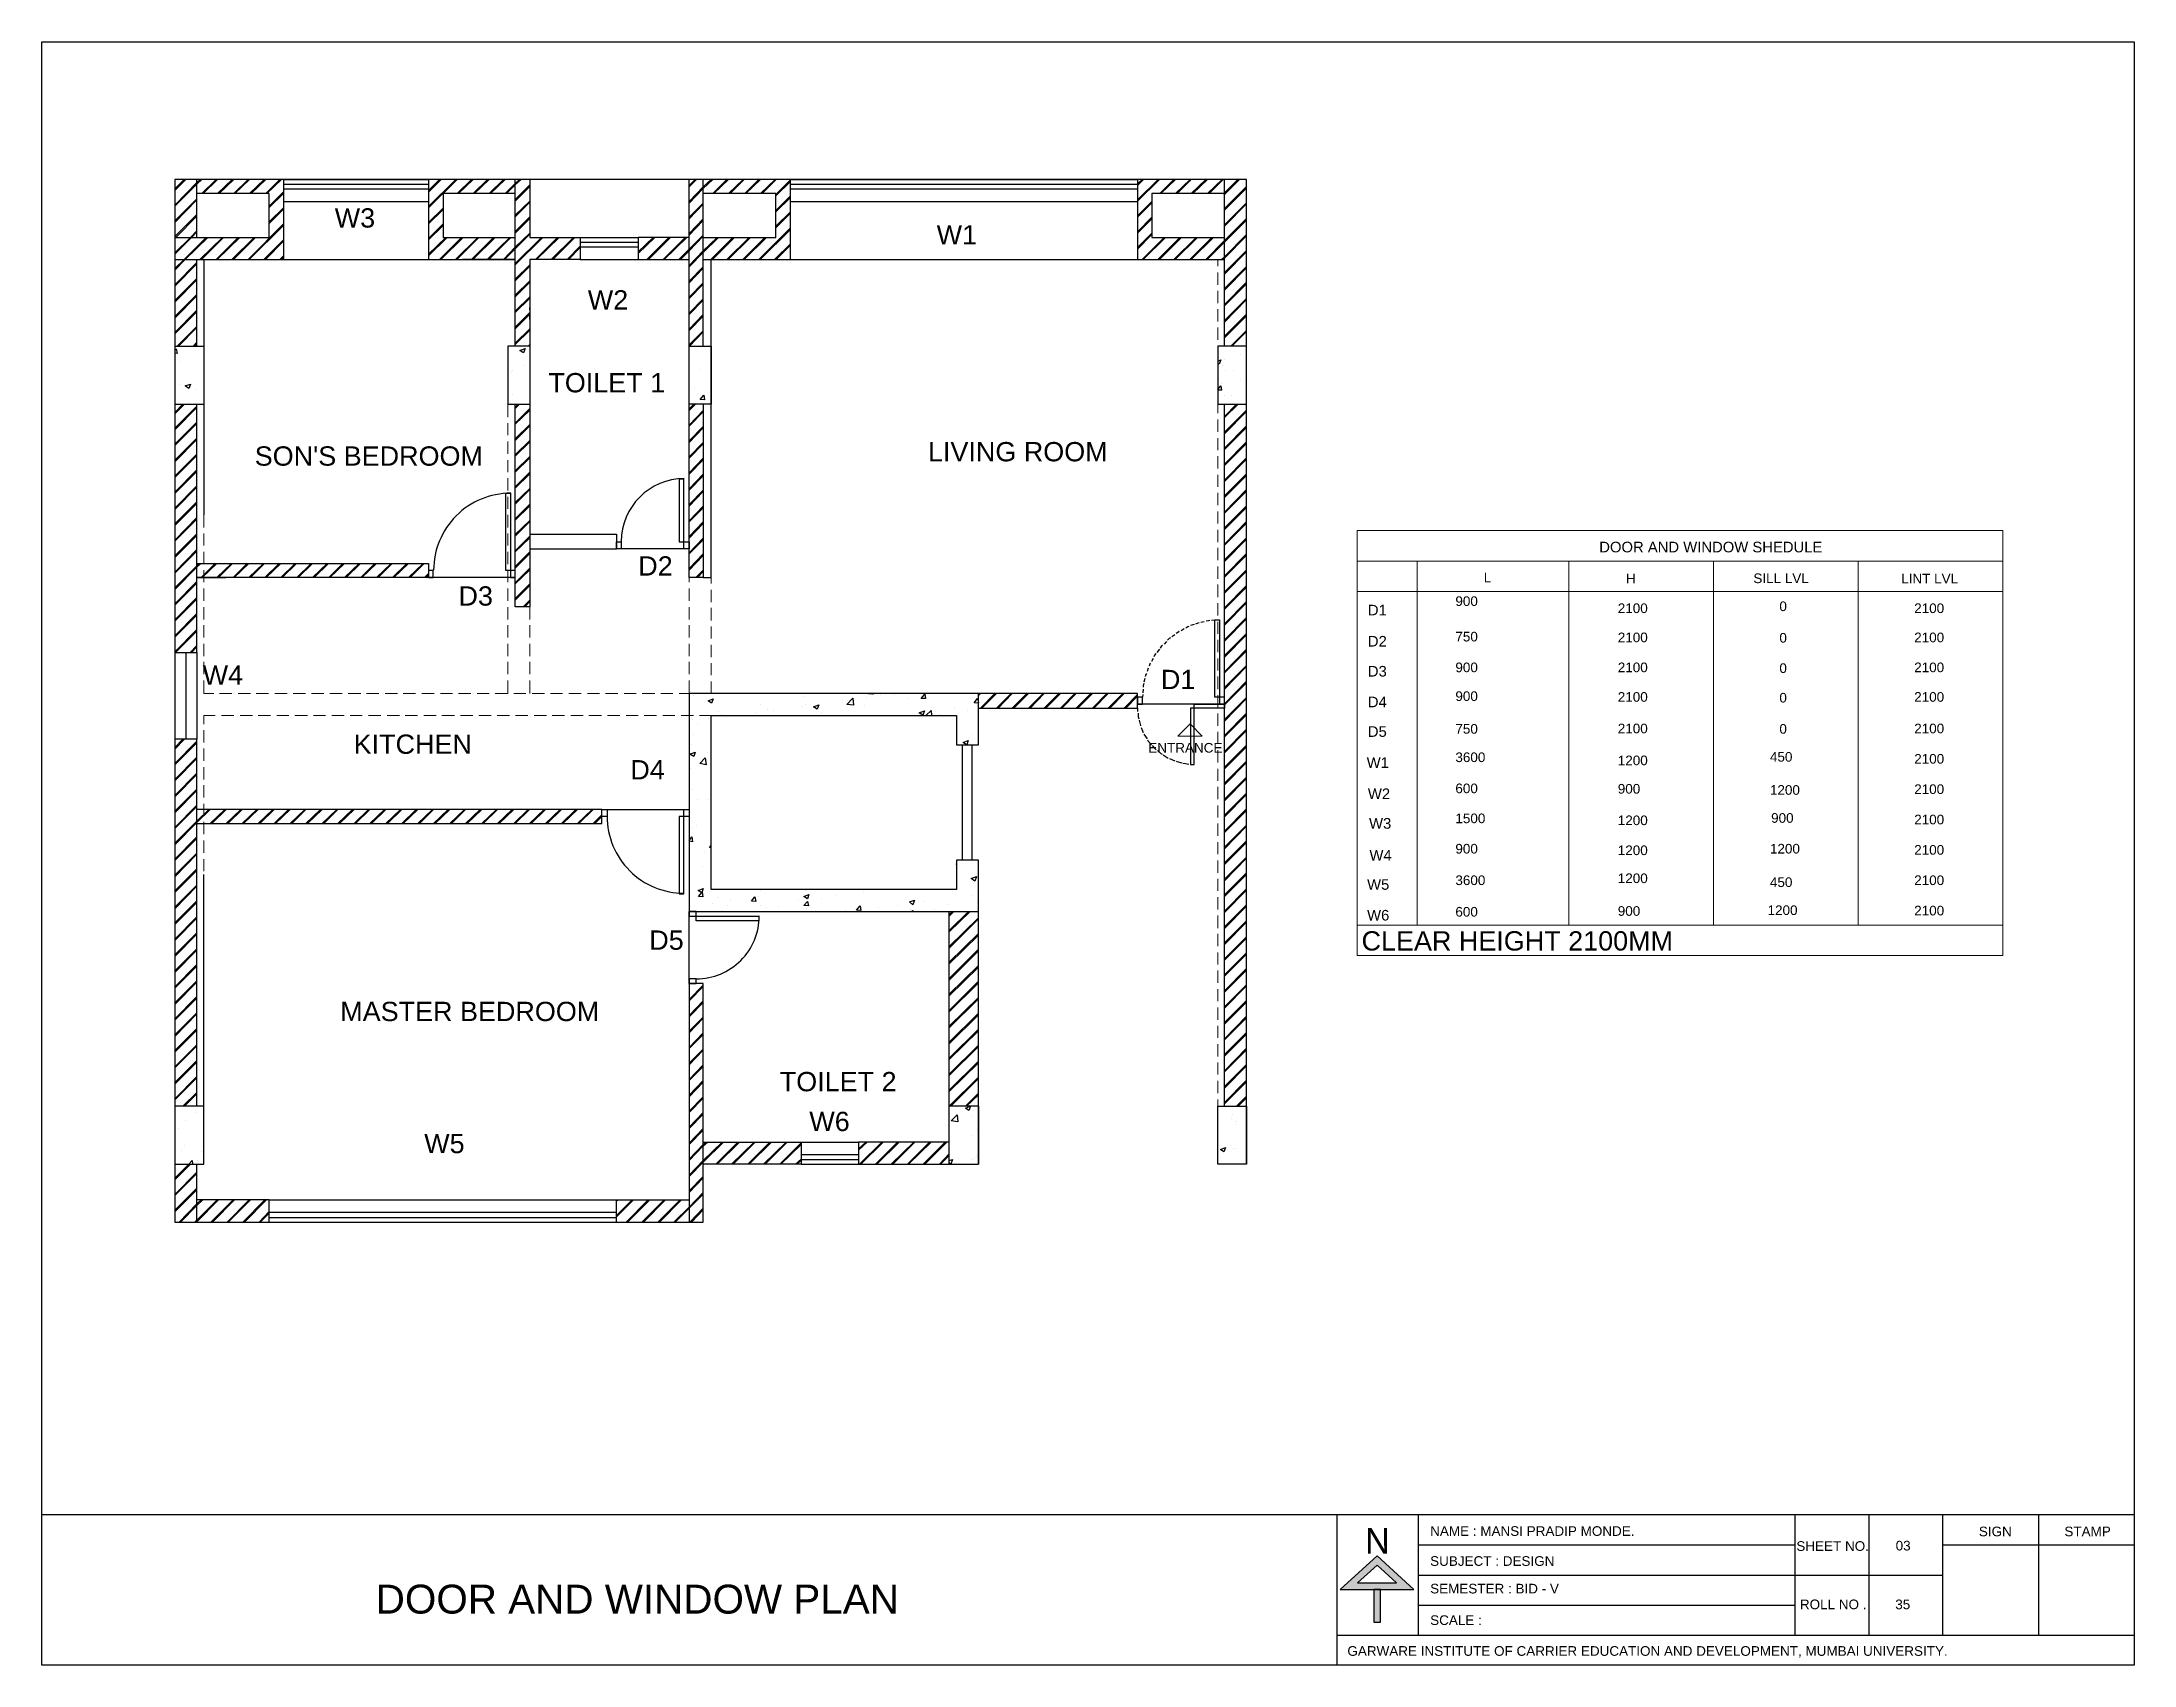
# Model space of a CAD drawing. Header units: millimetres. Extents: x 68955 to 118645, y -193284 to 16474.
# Drawn here: x 74266 to 95954, y -38329 to -21503 of the extents above; entities that cross this region are included whole.
import ezdxf

# ---------------------------------------------------------------- set-up
doc = ezdxf.new("R2010")
doc.units = ezdxf.units.MM
doc.layers.add('PDF3_0', color=7, linetype='Continuous')
for name, color, linetype, true_color in [('PDF3_coloum', 7, 'Continuous', 0xdcdcdc), ('PDF3_door', 7, 'Continuous', 0x535353), ('PDF3_dotted line', 7, 'Continuous', 0x535353), ('PDF3_plan', 7, 'Continuous', 0x989898), ('PDF3_TEXT', 7, 'Continuous', 0x535353), ('PDF3_wall', 7, 'Continuous', 0x929498), ('PDF3_window', 7, 'Continuous', 0x535353)]:
    doc.layers.add(name, color=color, linetype=linetype, true_color=true_color)
doc.styles.add('PDF Arial', font='arial.ttf')
doc.styles.add('PDF Yu Gothic', font='Yu Gothic.ttf')

msp = doc.modelspace()

# ---------------------------------------------------------------- texts
at = {"layer": 'PDF3_TEXT', "attachment_point": 7, "style": 'PDF Arial'}
for s, insert, char_height in [('W3', (77301.693, -23431.119), 199.9562), ('W1', (83540.905, -23603.268), 199.9562), ('W2', (79924.859, -24277.446), 199.9562), ('TOILET 1', (79516.266, -25138.901), 199.9562), ("SON'S BEDROOM", (76472.25, -25898.883), 199.95621), ('LIVING ROOM', (83451.015, -25853.938), 199.95621), ('D2', (80447.858, -27035.447), 199.9562), ('DOOR AND WINDOW SHEDULE', (90409.35, -26796.253), 109.97504), ('L', (89212.173, -27104.908), 99.978), ('H', (90687.193, -27117.166), 99.978), ('SILL LVL', (92006.948, -27114.785), 99.9781), ('LINT LVL', (93539.171, -27117.166), 99.9781), ('D3', (78584.674, -27349.524), 199.9562), ('900', (88917.986, -27351.769), 99.9781), ('2100', (90601.389, -27425.315), 99.9781), ('0', (92276.619, -27404.886), 99.978), ('2100', (93674.007, -27425.315), 99.9781), ('D1', (88010.91, -27448.126), 109.975), ('D2', (88010.91, -27770.914), 109.975), ('750', (88917.986, -27719.502), 99.9781), ('2100', (90601.389, -27727.674), 99.9781), ('0', (92276.619, -27731.76), 99.978), ('2100', (93674.007, -27727.674), 99.9781), ('W4', (75932.907, -28167.249), 199.9562), ('D3', (88010.91, -28083.395), 109.975), ('900', (88917.986, -28038.205), 99.9781), ('2100', (90601.389, -28038.205), 99.9781), ('0', (92276.619, -28046.376), 99.978), ('2100', (93674.007, -28038.205), 99.9781), ('D1', (85865.798, -28212.195), 199.9562), ('D4', (88010.91, -28400.147), 109.975), ('900', (88917.986, -28336.477), 99.9781), ('2100', (90601.389, -28344.649), 99.9781), ('0', (92276.619, -28352.821), 99.978), ('2100', (93674.007, -28344.649), 99.9781), ('D5', (88010.91, -28708.467), 109.975), ('750', (88917.986, -28675.609), 99.9781), ('2100', (90601.389, -28671.523), 99.9781), ('0', (92276.619, -28675.609), 99.978), ('2100', (93674.007, -28671.523), 99.9781), ('KITCHEN', (77497.818, -28885.697), 199.9562), ('ENTRANCE', (85735.048, -28871.734), 99.9781), ('D4', (80366.139, -29147.872), 199.9562), ('W1', (87998.653, -29029.38), 109.975), ('3600', (88917.986, -28969.864), 99.9781), ('1200', (90601.389, -29002.484), 99.9781), ('450', (92178.557, -28965.71), 99.9781), ('2100', (93674.007, -28986.14), 99.9781), ('W2', (88010.91, -29352.168), 109.975), ('600', (88917.986, -29292.584), 99.9781), ('900', (90601.389, -29296.67), 99.9781), ('1200', (92178.557, -29308.928), 99.9781), ('2100', (93674.007, -29300.756), 99.9781), ('W3', (88023.168, -29660.563), 109.975), ('1500', (88917.986, -29603.115), 99.9781), ('1200', (90601.389, -29623.545), 99.9781), ('900', (92190.815, -29599.029), 99.9781), ('2100', (93674.007, -29615.373), 99.9781), ('W4', (88027.254, -29989.573), 109.975), ('900', (88917.986, -29917.731), 99.9781), ('1200', (90601.389, -29934.075), 99.9781), ('1200', (92178.557, -29917.731), 99.9781), ('2100', (93674.007, -29929.989), 99.9781), ('3600', (88917.986, -30244.674), 99.9781), ('1200', (90601.389, -30224.176), 99.9781), ('2100', (93674.007, -30244.606), 99.9781), ('W5', (88002.739, -30293.807), 109.975), ('450', (92178.557, -30265.035), 99.9781), ('W6', (88002.739, -30612.51), 109.975), ('600', (88917.986, -30571.48), 99.9781), ('900', (90601.389, -30563.308), 99.9781), ('1200', (92154.041, -30555.136), 99.9781), ('2100', (93674.007, -30559.222), 99.9781), ('D5', (80562.264, -30916.403), 199.9562), ('MASTER BEDROOM', (77358.896, -31655.956), 199.95621), ('TOILET 2', (81914.706, -32383.251), 199.9562), ('W6', (82221.15, -32795.93), 199.9562), ('W5', (78229.199, -33024.742), 199.9562)]:
    msp.add_mtext(s, dxfattribs=dict(at, insert=insert, char_height=char_height))
at = {"layer": 'PDF3_TEXT', "color": 7, "attachment_point": 7}
for s, insert, char_height, style in [('CLEAR HEIGHT 2100MM', (87945.536, -30924.575), 199.95621, 'PDF Arial'), ('N', (87978.223, -37173.327), 266.257, 'PDF Yu Gothic'), ('NAME : MANSI PRADIP MONDE.', (88656.487, -36990.473), 99.97811, 'PDF Arial'), ('SHEET NO.', (92452.314, -37145.738), 99.9781, 'PDF Arial'), ('03', (93481.968, -37141.72), 99.9781, 'PDF Arial'), ('SIGN', (94344.099, -36994.559), 99.9781, 'PDF Arial'), ('STAMP', (95230.745, -36994.559), 99.9781, 'PDF Arial'), ('SUBJECT : DESIGN', (88656.487, -37301.003), 99.97811, 'PDF Arial'), ('DOOR AND WINDOW PLAN', (77726.63, -37798.811), 299.93432, 'PDF Arial'), ('SEMESTER : BID - V', (88656.487, -37587.018), 99.97811, 'PDF Arial'), ('ROLL NO .', (92489.087, -37750.455), 99.9781, 'PDF Arial'), ('35', (93477.882, -37750.524), 99.9781, 'PDF Arial'), ('SCALE :', (88656.487, -37913.893), 99.9781, 'PDF Arial'), ('GARWARE INSTITUTE OF CARRIER EDUCATION AND DEVELOPMENT, MUMBAI UNIVERSITY.', (87798.442, -38250.667), 99.97811, 'PDF Arial')]:
    msp.add_mtext(s, dxfattribs=dict(at, insert=insert, char_height=char_height, style=style))

# ---------------------------------------------------------------- hatches: boundary and pattern name
at = {"layer": 'PDF3_wall', "transparency": 33554559}
h = msp.add_hatch(color=256, dxfattribs=at)
h.paths.add_polyline_path([(88411.331, -37474.993), (88211.121, -37291.127), (88108.973, -37197.15), (88002.739, -37291.127), (87802.528, -37474.993), (87724.895, -37544.454), (88072.199, -37544.454), (88072.199, -37883.586), (88141.66, -37883.586), (88141.66, -37544.454), (88488.964, -37544.454)])
h.paths.add_polyline_path([(88309.183, -37474.993), (87904.676, -37474.993), (88108.973, -37291.127)], flags=0)

# ---------------------------------------------------------------- linework, layer by layer
at = {"layer": 'PDF3_0', "lineweight": 25}
msp.add_lwpolyline([(74265.849, -21503.101), (95953.954, -21503.101), (95953.954, -38328.952), (74265.849, -38328.952)], close=True, dxfattribs=at)
for points in [[(79173.048, -23758.533), (78625.534, -23758.533)], [(79324.227, -24281.532), (79324.227, -24257.016)], [(79324.227, -24379.594), (79324.227, -24367.336), (79324.227, -24346.907), (79324.227, -24334.649)], [(79324.227, -24436.797), (79324.227, -24457.227)], [(80223.132, -26606.425), (80223.132, -26757.604)], [(83974.014, -32535.106), (83974.014, -30516.658)], [(95953.954, -36772.214), (74265.849, -36772.214)], [(87688.122, -36772.214), (87688.122, -38328.952)], [(88533.909, -36772.214), (88533.909, -38018.422)], [(92435.97, -36772.214), (92435.97, -38018.422)], [(93204.125, -36772.214), (93204.125, -38018.422)], [(93968.193, -36772.214), (93968.193, -38018.422)], [(94961.074, -36772.214), (94961.074, -38018.422)], [(88533.909, -37082.744), (88533.909, -37082.744)], [(88533.909, -37082.744), (92435.97, -37082.744)], [(93968.193, -37082.744), (95953.954, -37082.744)], [(88533.909, -37397.361), (88533.909, -37397.361)], [(88533.909, -37397.361), (93968.193, -37397.361)], [(88533.909, -37707.891), (88533.909, -37707.891)], [(88533.909, -37707.891), (92435.97, -37707.891)], [(87688.122, -38018.422), (95953.954, -38018.422)], [(88533.909, -38018.422), (88533.909, -38018.422)]]:
    msp.add_lwpolyline(points, dxfattribs=at)
at = {"layer": 'PDF3_coloum', "lineweight": 25}
for points in [[(75642.806, -23027.152), (75740.869, -22929.09)], [(75642.806, -23194.675), (75871.618, -22961.777), (75908.392, -22929.09)], [(75642.806, -23043.496), (75757.212, -22929.09)], [(75642.806, -23206.933), (75871.618, -22978.121), (75924.735, -22929.09)], [(75924.735, -23076.183), (76071.829, -22929.09)], [(75936.993, -23076.183), (76088.172, -22929.09)], [(76088.172, -23076.183), (76239.352, -22929.09)], [(76104.516, -23076.183), (76255.696, -22929.09)], [(76255.696, -23076.183), (76402.789, -22929.09)], [(76267.953, -23076.183), (76419.133, -22929.09)], [(76419.133, -23076.183), (76570.312, -22929.09)], [(76435.476, -23076.183), (76586.656, -22929.09)], [(76586.656, -23076.183), (76733.749, -22929.09)], [(76598.913, -23076.183), (76750.093, -22929.09)], [(78274.144, -23043.496), (78388.55, -22929.09)], [(78274.144, -23211.019), (78556.073, -22929.09)], [(78274.144, -23059.839), (78404.894, -22929.09)], [(78274.144, -23223.276), (78572.417, -22929.09)], [(78572.417, -23076.183), (78719.51, -22929.09)], [(78584.674, -23076.183), (78735.854, -22929.09)], [(78735.854, -23076.183), (78887.033, -22929.09)], [(78752.198, -23076.183), (78903.377, -22929.09)], [(78903.377, -23076.183), (79050.47, -22929.09)], [(78915.635, -23076.183), (79066.814, -22929.09)], [(79066.814, -23076.183), (79173.048, -22969.949), (79217.993, -22929.09)], [(79083.158, -23076.183), (79173.048, -22986.293), (79234.337, -22929.09)], [(79173.048, -23137.472), (79324.227, -22986.293)], [(80974.942, -22990.379), (81036.231, -22929.09)], [(81203.754, -22929.09), (81122.036, -23006.722), (80974.942, -23157.902)], [(80974.942, -23006.722), (81052.575, -22929.09)], [(81220.098, -22929.09), (81122.036, -23023.066), (80974.942, -23174.245)], [(81220.098, -23076.183), (81367.191, -22929.09)], [(81232.356, -23076.183), (81383.535, -22929.09)], [(81383.535, -23076.183), (81534.715, -22929.09)], [(81399.879, -23076.183), (81546.972, -22929.09)], [(81551.058, -23076.183), (81698.152, -22929.09)], [(81563.316, -23076.183), (81714.495, -22929.09)], [(81714.495, -23076.183), (81865.675, -22929.09)], [(81730.839, -23076.183), (81877.932, -22929.09)], [(81873.847, -23084.355), (82025.026, -22933.176)], [(81873.847, -23100.699), (82025.026, -22949.519)], [(85624.728, -22974.035), (85669.674, -22929.09)], [(85624.728, -23141.558), (85837.197, -22929.09)], [(85624.728, -22990.379), (85686.017, -22929.09)], [(85624.728, -23153.816), (85849.454, -22929.09)], [(85853.54, -23076.183), (86000.634, -22929.09)], [(85865.798, -23076.183), (86016.978, -22929.09)], [(86016.978, -23076.183), (86168.157, -22929.09)], [(86033.321, -23076.183), (86180.415, -22929.09)], [(86180.415, -23076.183), (86331.594, -22929.09)], [(86196.758, -23076.183), (86347.938, -22929.09)], [(86347.938, -23076.183), (86499.117, -22929.09)], [(86364.281, -23076.183), (86511.375, -22929.09)], [(86511.375, -23076.183), (86523.633, -23068.011), (86662.554, -22929.09)], [(86523.633, -23084.355), (86678.898, -22929.09)], [(75642.806, -23358.112), (75871.618, -23129.3)], [(75642.806, -23374.456), (75871.618, -23141.558)], [(76623.429, -23206.933), (76774.608, -23055.753)], [(76623.429, -23219.19), (76774.608, -23072.097)], [(79173.048, -23153.816), (79324.227, -23002.636)], [(79173.048, -23300.909), (79324.227, -23153.816)], [(79173.048, -23317.253), (79324.227, -23166.073)], [(80974.942, -23321.339), (81122.036, -23174.245)], [(80974.942, -23337.682), (81122.036, -23186.503)], [(81873.847, -23251.878), (82025.026, -23100.699)], [(81873.847, -23264.136), (82025.026, -23117.042)], [(85624.728, -23304.995), (85771.822, -23157.902)], [(85624.728, -23321.339), (85771.822, -23170.159)], [(86523.633, -23231.448), (86752.445, -23002.636)], [(86523.633, -23247.792), (86752.445, -23018.98)], [(86523.633, -23398.971), (86752.445, -23170.159)], [(86523.633, -23415.315), (86752.445, -23182.417)], [(75642.806, -23521.549), (75871.618, -23292.737)], [(75642.806, -23537.893), (75655.064, -23529.721), (75871.618, -23309.081)], [(76402.789, -23758.533), (76774.608, -23386.714)], [(76415.047, -23758.533), (76774.608, -23403.057)], [(76623.429, -23370.37), (76774.608, -23219.19)], [(76623.429, -23386.714), (76774.608, -23235.534)], [(78274.144, -23374.456), (78425.323, -23227.362)], [(78274.144, -23390.799), (78425.323, -23239.62)], [(78274.144, -23541.979), (78425.323, -23390.799)], [(78274.144, -23554.237), (78425.323, -23407.143)], [(79173.048, -23468.432), (79324.227, -23317.253)], [(79173.048, -23484.776), (79324.227, -23333.596)], [(80974.942, -23488.862), (81122.036, -23337.682)], [(80974.942, -23505.205), (81122.036, -23354.026)], [(81873.847, -23415.315), (82025.026, -23264.136)], [(81873.847, -23431.659), (82025.026, -23280.479)], [(85624.728, -23472.518), (85771.822, -23321.339)], [(85624.728, -23484.776), (85771.822, -23337.682)], [(86752.445, -23333.596), (86523.633, -23562.408), (86331.594, -23758.533)], [(86752.445, -23349.94), (86523.633, -23578.752), (86343.852, -23758.533)], [(75642.806, -23689.072), (75806.243, -23529.721), (75871.618, -23460.26)], [(75642.806, -23705.416), (75818.501, -23529.721), (75871.618, -23472.518)], [(75642.806, -23852.509), (75740.869, -23758.533), (75969.681, -23529.721)], [(75642.806, -23868.853), (75753.126, -23758.533), (75986.024, -23529.721)], [(75904.306, -23758.533), (76137.204, -23529.721)], [(75920.649, -23758.533), (76149.461, -23529.721)], [(76071.829, -23758.533), (76300.641, -23529.721)], [(76084.087, -23758.533), (76316.984, -23529.721)], [(76235.266, -23758.533), (76468.164, -23529.721)], [(76251.61, -23758.533), (76480.422, -23529.721)], [(76566.226, -23758.533), (76774.608, -23550.151)], [(76582.57, -23758.533), (76774.608, -23566.494)], [(78274.144, -23705.416), (78453.925, -23529.721)], [(78274.144, -23721.76), (78466.183, -23529.721)], [(78388.55, -23758.533), (78617.362, -23529.721)], [(78400.808, -23758.533), (78633.706, -23529.721)], [(78551.987, -23758.533), (78784.885, -23529.721)], [(78568.331, -23758.533), (78797.143, -23529.721)], [(78719.51, -23758.533), (78948.322, -23529.721)], [(78731.768, -23758.533), (78964.666, -23529.721)], [(78882.947, -23758.533), (79115.845, -23529.721)], [(78899.291, -23758.533), (79128.103, -23529.721)], [(79324.227, -23484.776), (79173.048, -23631.869), (79050.47, -23758.533)], [(79324.227, -23497.034), (79173.048, -23648.213), (79062.728, -23758.533)], [(79173.048, -23799.392), (79446.805, -23529.721)], [(79173.048, -23815.736), (79459.063, -23529.721)], [(79381.43, -23758.533), (79610.242, -23529.721)], [(79393.688, -23758.533), (79626.586, -23529.721)], [(79544.868, -23758.533), (79777.765, -23529.721)], [(79561.211, -23758.533), (79790.023, -23529.721)], [(79712.391, -23758.533), (79847.226, -23619.611)], [(79724.648, -23758.533), (79847.226, -23635.955)], [(80447.858, -23680.9), (80603.123, -23529.721)], [(80447.858, -23533.807), (80451.944, -23529.721)], [(80447.858, -23697.244), (80619.467, -23529.721)], [(80537.748, -23758.533), (80766.56, -23529.721)], [(80554.092, -23758.533), (80782.904, -23529.721)], [(80705.271, -23758.533), (80934.083, -23529.721)], [(80717.529, -23758.533), (80950.427, -23529.721)], [(81122.036, -23505.205), (80974.942, -23652.299), (80868.708, -23758.533)], [(81122.036, -23517.463), (80974.942, -23668.643), (80885.052, -23758.533)], [(81265.043, -23529.721), (81122.036, -23668.643), (80974.942, -23819.822)], [(81281.387, -23529.721), (81122.036, -23684.986), (80974.942, -23836.166)], [(81199.668, -23758.533), (81428.48, -23529.721)], [(81216.012, -23758.533), (81444.824, -23529.721)], [(81367.191, -23758.533), (81596.003, -23529.721)], [(81379.449, -23758.533), (81612.347, -23529.721)], [(81530.629, -23758.533), (81759.441, -23529.721)], [(81546.972, -23758.533), (81775.784, -23529.721)], [(81698.152, -23758.533), (82025.026, -23431.659)], [(81710.409, -23758.533), (82025.026, -23448.002)], [(81861.589, -23758.533), (82025.026, -23595.096)], [(81877.932, -23758.533), (82025.026, -23611.44)], [(85624.728, -23635.955), (85771.822, -23484.776)], [(85624.728, -23652.299), (85771.822, -23501.12)], [(85669.674, -23758.533), (85898.486, -23529.721)], [(85681.931, -23758.533), (85914.829, -23529.721)], [(85833.111, -23758.533), (86061.923, -23529.721)], [(85849.454, -23758.533), (86078.266, -23529.721)], [(86000.634, -23758.533), (86229.446, -23529.721)], [(86012.892, -23758.533), (86245.789, -23529.721)], [(86164.071, -23758.533), (86392.883, -23529.721)], [(86180.415, -23758.533), (86409.227, -23529.721)], [(86752.445, -23501.12), (86523.633, -23729.931), (86495.031, -23758.533)], [(86752.445, -23513.377), (86523.633, -23746.275), (86511.375, -23758.533)], [(75642.806, -24020.032), (75871.618, -23791.22)], [(75642.806, -24036.376), (75871.618, -23803.478)], [(76733.749, -23758.533), (76774.608, -23717.674)], [(76746.007, -23758.533), (76774.608, -23734.017)], [(79173.048, -23962.829), (79324.227, -23815.736)], [(79173.048, -23979.173), (79324.227, -23827.994)], [(80974.942, -23983.259), (81122.036, -23836.166)], [(80974.942, -23999.603), (81122.036, -23848.423)], [(86523.633, -23893.369), (86752.445, -23664.557)], [(86523.633, -23909.712), (86752.445, -23680.9)], [(86523.633, -24060.892), (86752.445, -23832.08)], [(86523.633, -24077.235), (86752.445, -23844.337)], [(75642.806, -24183.47), (75871.618, -23954.658)], [(75642.806, -24199.813), (75871.618, -23971.001)], [(79173.048, -24130.352), (79324.227, -23979.173)], [(79173.048, -24146.696), (79324.227, -23995.517)], [(80974.942, -24150.782), (81122.036, -23999.603)], [(80974.942, -24163.04), (81122.036, -24015.946)], [(86523.633, -24224.329), (86752.445, -23995.517)], [(86523.633, -24240.672), (86752.445, -24011.861)], [(75642.806, -24350.993), (75871.618, -24122.181)], [(75642.806, -24367.336), (75871.618, -24134.438)], [(75642.806, -24514.43), (75871.618, -24285.618)], [(79173.048, -24293.79), (79324.227, -24146.696)], [(79173.048, -24310.133), (79324.227, -24158.954)], [(80974.942, -24314.219), (81122.036, -24167.126)], [(80974.942, -24330.563), (81122.036, -24179.384)], [(86523.633, -24391.852), (86752.445, -24163.04)], [(86523.633, -24408.196), (86752.445, -24175.298)], [(75642.806, -24530.773), (75871.618, -24301.961)], [(75667.322, -24657.437), (75871.618, -24453.141)], [(75683.666, -24657.437), (75871.618, -24465.399)], [(79173.048, -24461.313), (79324.227, -24310.133)], [(79173.048, -24477.656), (79324.227, -24326.477)], [(79173.048, -24624.75), (79324.227, -24477.656)], [(79173.048, -24641.093), (79324.227, -24489.914)], [(80974.942, -24481.742), (81122.036, -24330.563)], [(80974.942, -24494), (81122.036, -24346.907)], [(80974.942, -24645.179), (81122.036, -24498.086)], [(86523.633, -24555.289), (86752.445, -24326.477)], [(86523.633, -24571.633), (86752.445, -24342.821)], [(86589.007, -24657.437), (86752.445, -24494)], [(86601.265, -24657.437), (86752.445, -24506.258)], [(75834.845, -24657.437), (75871.618, -24616.578)], [(75847.103, -24657.437), (75871.618, -24632.922)], [(79307.884, -24657.437), (79324.227, -24641.093)], [(79324.227, -24657.437), (79324.227, -24657.437)], [(80979.028, -24657.437), (81122.036, -24510.344)], [(86752.445, -24657.437), (86752.445, -24657.437)], [(75642.806, -25343.873), (75728.611, -25258.069)], [(75642.806, -25360.217), (75744.955, -25258.069)], [(75642.806, -25507.31), (75871.618, -25278.498)], [(75642.806, -25523.654), (75871.618, -25294.842)], [(79173.048, -25286.67), (79205.736, -25258.069)], [(79173.048, -25303.014), (79217.993, -25258.069)], [(79173.048, -25454.193), (79324.227, -25303.014)], [(79173.048, -25466.451), (79324.227, -25319.357)], [(80974.942, -25307.1), (81023.974, -25258.069)], [(80974.942, -25323.443), (81040.317, -25258.069)], [(80974.942, -25474.623), (81122.036, -25323.443)], [(80974.942, -25486.881), (81122.036, -25339.787)], [(86523.633, -25384.732), (86650.296, -25258.069)], [(86523.633, -25396.99), (86666.64, -25258.069)], [(86523.633, -25548.169), (86752.445, -25319.357)], [(86523.633, -25564.513), (86752.445, -25335.701)], [(75642.806, -25674.833), (75871.618, -25446.021)], [(75642.806, -25687.091), (75871.618, -25458.279)], [(79173.048, -25617.63), (79324.227, -25470.537)], [(79173.048, -25633.974), (79324.227, -25482.795)], [(80974.942, -25638.06), (81122.036, -25490.966)], [(80974.942, -25654.404), (81122.036, -25503.224)], [(86523.633, -25715.693), (86752.445, -25482.795)], [(86523.633, -25727.95), (86752.445, -25499.138)], [(75642.806, -25838.27), (75871.618, -25609.458)], [(75642.806, -25854.614), (75871.618, -25625.802)], [(75642.806, -26005.793), (75871.618, -25776.981)], [(75642.806, -26018.051), (75871.618, -25789.239)], [(79173.048, -25785.153), (79324.227, -25633.974)], [(79173.048, -25797.411), (79324.227, -25650.318)], [(79173.048, -25948.59), (79324.227, -25801.497)], [(80974.942, -25805.583), (81122.036, -25654.404)], [(80974.942, -25817.841), (81122.036, -25670.747)], [(86523.633, -25879.13), (86752.445, -25650.318)], [(86523.633, -25895.473), (86752.445, -25666.661)], [(75642.806, -26169.231), (75871.618, -25940.419)], [(75642.806, -26185.574), (75871.618, -25956.762)], [(79173.048, -25964.934), (79324.227, -25813.755)], [(79173.048, -26116.113), (79324.227, -25964.934)], [(79173.048, -26128.371), (79324.227, -25981.278)], [(80974.942, -25969.02), (81122.036, -25817.841)], [(80974.942, -25985.364), (81122.036, -25834.184)], [(80974.942, -26136.543), (81122.036, -25985.364)], [(80974.942, -26148.801), (81122.036, -26001.707)], [(86523.633, -26046.653), (86752.445, -25813.755)], [(86523.633, -26058.91), (86752.445, -25830.098)], [(86523.633, -26210.09), (86752.445, -25981.278)], [(86523.633, -26226.434), (86752.445, -25997.622)], [(75642.806, -26336.754), (75871.618, -26103.856)], [(75642.806, -26349.011), (75871.618, -26120.199)], [(79173.048, -26279.551), (79324.227, -26132.457)], [(79173.048, -26295.894), (79324.227, -26144.715)], [(80974.942, -26299.98), (81122.036, -26148.801)], [(80974.942, -26316.324), (81122.036, -26165.145)], [(86523.633, -26377.613), (86752.445, -26144.715)], [(86523.633, -26389.871), (86752.445, -26161.059)], [(75642.806, -26500.191), (75871.618, -26271.379)], [(75642.806, -26516.534), (75871.618, -26287.722)], [(75642.806, -26667.714), (75871.618, -26434.816)], [(75642.806, -26679.972), (75871.618, -26451.16)], [(79173.048, -26447.074), (79324.227, -26295.894)], [(79173.048, -26459.331), (79324.227, -26312.238)], [(80974.942, -26467.503), (81122.036, -26316.324)], [(80974.942, -26479.761), (81122.036, -26332.668)], [(86523.633, -26541.05), (86752.445, -26312.238)], [(86523.633, -26557.394), (86752.445, -26328.582)], [(75642.806, -26831.151), (75871.618, -26602.339)], [(75642.806, -26847.495), (75871.618, -26618.683)], [(79173.048, -26610.511), (79324.227, -26463.417)], [(79173.048, -26626.854), (79324.227, -26475.675)], [(79173.048, -26778.034), (79324.227, -26626.854)], [(79173.048, -26790.292), (79324.227, -26643.198)], [(80974.942, -26630.94), (81122.036, -26479.761)], [(80974.942, -26647.284), (81122.036, -26496.105)], [(80974.942, -26798.463), (81122.036, -26647.284)], [(80974.942, -26810.721), (81122.036, -26663.628)], [(86523.633, -26708.573), (86752.445, -26475.675)], [(86523.633, -26720.831), (86752.445, -26492.019)], [(86523.633, -26872.01), (86752.445, -26643.198)], [(86523.633, -26888.354), (86752.445, -26659.542)], [(75642.806, -26998.674), (75871.618, -26765.776)], [(75642.806, -27010.932), (75871.618, -26782.12)], [(79173.048, -26941.471), (79324.227, -26790.292)], [(79173.048, -26957.815), (79324.227, -26806.635)], [(80974.942, -26961.901), (81122.036, -26810.721)], [(80974.942, -26978.244), (81122.036, -26827.065)], [(86523.633, -27039.533), (86752.445, -26806.635)], [(86523.633, -27051.791), (86752.445, -26822.979)], [(75642.806, -27162.111), (75871.618, -26933.299), (75900.22, -26908.783)], [(75642.806, -27178.455), (75871.618, -26949.643), (75912.478, -26908.783)], [(75642.806, -27329.634), (75871.618, -27096.736)], [(75916.564, -27055.877), (76063.657, -26908.783)], [(75928.821, -27055.877), (76080.001, -26908.783)], [(76080.001, -27055.877), (76231.18, -26908.783)], [(76096.344, -27055.877), (76243.438, -26908.783)], [(76247.524, -27055.877), (76394.617, -26908.783)], [(76259.781, -27055.877), (76410.961, -26908.783)], [(76410.961, -27055.877), (76562.14, -26908.783)], [(76427.305, -27055.877), (76574.398, -26908.783)], [(76578.484, -27055.877), (76725.577, -26908.783)], [(76590.742, -27055.877), (76741.921, -26908.783)], [(76741.921, -27055.877), (76893.1, -26908.783)], [(76758.265, -27055.877), (76905.358, -26908.783)], [(76909.444, -27055.877), (77056.537, -26908.783)], [(76921.702, -27055.877), (77072.881, -26908.783)], [(77072.881, -27055.877), (77224.06, -26908.783)], [(77089.225, -27055.877), (77236.318, -26908.783)], [(77240.404, -27055.877), (77387.498, -26908.783)], [(77252.662, -27055.877), (77403.841, -26908.783)], [(77403.841, -27055.877), (77555.021, -26908.783)], [(77420.185, -27055.877), (77567.278, -26908.783)], [(77571.364, -27055.877), (77718.458, -26908.783)], [(77583.622, -27055.877), (77734.801, -26908.783)], [(77734.801, -27055.877), (77885.981, -26908.783)], [(77751.145, -27055.877), (77898.239, -26908.783)], [(77902.325, -27055.877), (78049.418, -26908.783)], [(77914.582, -27055.877), (78065.762, -26908.783)], [(78065.762, -27055.877), (78216.941, -26908.783)], [(78082.105, -27055.877), (78229.199, -26908.783)], [(78233.285, -27055.877), (78274.144, -27015.018)], [(78245.542, -27055.877), (78274.144, -27031.361)], [(79173.048, -27108.994), (79324.227, -26957.815)], [(79173.048, -27121.252), (79324.227, -26974.158)], [(81044.403, -27055.877), (81122.036, -26978.244)], [(81060.747, -27055.877), (81122.036, -26994.588)], [(86523.633, -27202.97), (86752.445, -26974.158)], [(86523.633, -27219.314), (86752.445, -26990.502)], [(75642.806, -27341.892), (75871.618, -27113.08)], [(75642.806, -27493.071), (75871.618, -27264.259)], [(75642.806, -27509.415), (75871.618, -27280.603)], [(79173.048, -27272.431), (79324.227, -27121.252)], [(79173.048, -27288.775), (79324.227, -27137.595)], [(79254.767, -27358.236), (79324.227, -27288.775)], [(79271.11, -27358.236), (79324.227, -27305.118)], [(86523.633, -27370.493), (86752.445, -27137.595)], [(86523.633, -27382.751), (86752.445, -27153.939)], [(86523.633, -27533.93), (86752.445, -27305.118)], [(86523.633, -27550.274), (86752.445, -27317.376)], [(75642.806, -27660.594), (75871.618, -27427.696)], [(75642.806, -27672.852), (75871.618, -27444.04)], [(86523.633, -27701.454), (86752.445, -27468.556)], [(86523.633, -27713.711), (86752.445, -27484.899)], [(75642.806, -27824.031), (75871.618, -27595.219)], [(75650.978, -27832.203), (75871.618, -27611.563)], [(75802.158, -27832.203), (75871.618, -27758.657)], [(86523.633, -27864.891), (86752.445, -27636.079)], [(86523.633, -27881.234), (86752.445, -27648.336)], [(75818.501, -27832.203), (75871.618, -27775)], [(86523.633, -28032.414), (86752.445, -27799.516)], [(86523.633, -28044.671), (86752.445, -27815.859)], [(86523.633, -28195.851), (86752.445, -27967.039)], [(86523.633, -28212.195), (86752.445, -27979.297)], [(86523.633, -28363.374), (86752.445, -28130.476)], [(86523.633, -28375.632), (86752.445, -28146.82)], [(83974.014, -28265.312), (83982.185, -28257.14)], [(83974.014, -28277.569), (83994.443, -28257.14)], [(83994.443, -28408.319), (84145.623, -28257.14)], [(84010.787, -28408.319), (84161.966, -28257.14)], [(84161.966, -28408.319), (84313.146, -28257.14)], [(84178.31, -28408.319), (84325.403, -28257.14)], [(84325.403, -28408.319), (84476.583, -28257.14)], [(84341.747, -28408.319), (84492.926, -28257.14)], [(84492.926, -28408.319), (84644.106, -28257.14)], [(84509.27, -28408.319), (84656.364, -28257.14)], [(84656.364, -28408.319), (84807.543, -28257.14)], [(84672.707, -28408.319), (84823.887, -28257.14)], [(84823.887, -28408.319), (84975.066, -28257.14)], [(84840.23, -28408.319), (84987.324, -28257.14)], [(84987.324, -28408.319), (85138.503, -28257.14)], [(85003.667, -28408.319), (85154.847, -28257.14)], [(85154.847, -28408.319), (85306.026, -28257.14)], [(85171.19, -28408.319), (85318.284, -28257.14)], [(85318.284, -28408.319), (85469.463, -28257.14)], [(85334.628, -28408.319), (85485.807, -28257.14)], [(85485.807, -28408.319), (85624.728, -28269.398)], [(85502.151, -28408.319), (85624.728, -28285.741)], [(86523.633, -28526.811), (86752.445, -28297.999)], [(86523.633, -28543.155), (86752.445, -28310.257)], [(86523.633, -28694.334), (86752.445, -28461.436)], [(86523.633, -28706.592), (86752.445, -28477.78)], [(75642.806, -28816.912), (75728.611, -28731.107)], [(75642.806, -28833.256), (75744.955, -28731.107)], [(75642.806, -28984.435), (75871.618, -28751.537)], [(75642.806, -28996.693), (75871.618, -28767.881)], [(86523.633, -28857.771), (86752.445, -28628.959)], [(86523.633, -28874.115), (86752.445, -28641.217)], [(86523.633, -29021.208), (86752.445, -28792.396)], [(86523.633, -29037.552), (86752.445, -28808.74)], [(75642.806, -29147.872), (75871.618, -28919.06)], [(75642.806, -29164.216), (75871.618, -28931.318)], [(86523.633, -29188.731), (86752.445, -28959.919)], [(86523.633, -29205.075), (86752.445, -28972.177)], [(75642.806, -29315.395), (75871.618, -29082.497)], [(75642.806, -29327.653), (75871.618, -29098.841)], [(75642.806, -29478.832), (75871.618, -29250.02)], [(75642.806, -29495.176), (75871.618, -29262.278)], [(86523.633, -29352.168), (86752.445, -29123.356)], [(86523.633, -29368.512), (86752.445, -29139.7)], [(75642.806, -29646.355), (75871.618, -29413.457)], [(75642.806, -29658.613), (75871.618, -29429.801)], [(75642.806, -29809.792), (75871.618, -29580.98), (75998.282, -29458.403)], [(75642.806, -29826.136), (75871.618, -29593.238), (76010.54, -29458.403)], [(76010.54, -29605.496), (76161.719, -29458.403)], [(76026.884, -29605.496), (76178.063, -29458.403)], [(76178.063, -29605.496), (76329.242, -29458.403)], [(76194.407, -29605.496), (76341.5, -29458.403)], [(76341.5, -29605.496), (76492.679, -29458.403)], [(76357.844, -29605.496), (76509.023, -29458.403)], [(76509.023, -29605.496), (76660.202, -29458.403)], [(76525.367, -29605.496), (76672.46, -29458.403)], [(76672.46, -29605.496), (76823.64, -29458.403)], [(76688.804, -29605.496), (76839.983, -29458.403)], [(76839.983, -29605.496), (76991.163, -29458.403)], [(76856.327, -29605.496), (77003.42, -29458.403)], [(77003.42, -29605.496), (77154.6, -29458.403)], [(77019.764, -29605.496), (77170.943, -29458.403)], [(77170.943, -29605.496), (77322.123, -29458.403)], [(77187.287, -29605.496), (77334.381, -29458.403)], [(77334.381, -29605.496), (77485.56, -29458.403)], [(77350.724, -29605.496), (77501.904, -29458.403)], [(77501.904, -29605.496), (77653.083, -29458.403)], [(77518.247, -29605.496), (77665.341, -29458.403)], [(77665.341, -29605.496), (77816.52, -29458.403)], [(77681.684, -29605.496), (77832.864, -29458.403)], [(77832.864, -29605.496), (77984.043, -29458.403)], [(77849.207, -29605.496), (77996.301, -29458.403)], [(77996.301, -29605.496), (78147.48, -29458.403)], [(78012.645, -29605.496), (78163.824, -29458.403)], [(78163.824, -29605.496), (78315.003, -29458.403)], [(78180.168, -29605.496), (78327.261, -29458.403)], [(78327.261, -29605.496), (78478.44, -29458.403)], [(78343.605, -29605.496), (78494.784, -29458.403)], [(78494.784, -29605.496), (78645.963, -29458.403)], [(78511.128, -29605.496), (78658.221, -29458.403)], [(78658.221, -29605.496), (78809.401, -29458.403)], [(78674.565, -29605.496), (78825.744, -29458.403)], [(78825.744, -29605.496), (78976.924, -29458.403)], [(78842.088, -29605.496), (78989.181, -29458.403)], [(78989.181, -29605.496), (79140.361, -29458.403)], [(79005.525, -29605.496), (79156.704, -29458.403)], [(79156.704, -29605.496), (79307.884, -29458.403)], [(79173.048, -29605.496), (79320.142, -29458.403)], [(79320.142, -29605.496), (79471.321, -29458.403)], [(79336.485, -29605.496), (79487.665, -29458.403)], [(79487.665, -29605.496), (79638.844, -29458.403)], [(79504.008, -29605.496), (79651.102, -29458.403)], [(79651.102, -29605.496), (79802.281, -29458.403)], [(79667.445, -29605.496), (79818.625, -29458.403)], [(79818.625, -29605.496), (79969.804, -29458.403)], [(79830.883, -29605.496), (79982.062, -29458.403)], [(86523.633, -29519.691), (86752.445, -29290.88)], [(86523.633, -29536.035), (86752.445, -29303.137)], [(86523.633, -29683.129), (86752.445, -29454.317)], [(86523.633, -29699.472), (86752.445, -29470.66)], [(79982.062, -29605.496), (80071.952, -29515.606)], [(79998.406, -29605.496), (80071.952, -29531.949)], [(86523.633, -29850.652), (86752.445, -29621.84)], [(86523.633, -29866.995), (86752.445, -29634.097)], [(75642.806, -29973.229), (75871.618, -29744.418)], [(75642.806, -29989.573), (75871.618, -29760.761)], [(75642.806, -30140.753), (75871.618, -29911.941)], [(75642.806, -30157.096), (75871.618, -29924.198)], [(86523.633, -30014.089), (86752.445, -29785.277)], [(86523.633, -30030.432), (86752.445, -29801.621)], [(75642.806, -30304.19), (75871.618, -30075.378)], [(75642.806, -30320.533), (75871.618, -30091.721)], [(86523.633, -30181.612), (86752.445, -29952.8)], [(86523.633, -30197.956), (86752.445, -29965.058)], [(86523.633, -30345.049), (86752.445, -30116.237)], [(86523.633, -30361.393), (86752.445, -30132.581)], [(75642.806, -30471.713), (75871.618, -30242.901)], [(75642.806, -30488.056), (75871.618, -30255.159)], [(86523.633, -30512.572), (86752.445, -30283.76)], [(86523.633, -30528.916), (86752.445, -30296.018)], [(75642.806, -30635.15), (75871.618, -30406.338)], [(75642.806, -30651.494), (75871.618, -30422.682)], [(75642.806, -30802.673), (75871.618, -30573.861)], [(83671.655, -30549.345), (83704.342, -30516.658)], [(83671.655, -30712.782), (83871.865, -30516.658)], [(83671.655, -30565.689), (83720.686, -30516.658)], [(83671.655, -30729.126), (83888.209, -30516.658)], [(86523.633, -30676.009), (86752.445, -30447.197)], [(86523.633, -30692.353), (86752.445, -30463.541)], [(75642.806, -30819.017), (75871.618, -30586.119)], [(75642.806, -30966.11), (75871.618, -30737.298)], [(75642.806, -30982.454), (75871.618, -30753.642)], [(83671.655, -30880.305), (83974.014, -30582.033)], [(83671.655, -30896.649), (83974.014, -30594.291)], [(83671.655, -31043.743), (83974.014, -30745.47)], [(83671.655, -31060.086), (83974.014, -30761.814)], [(86523.633, -30843.532), (86752.445, -30614.72)], [(86523.633, -30859.876), (86752.445, -30626.978)], [(86523.633, -31006.969), (86752.445, -30778.157)], [(86523.633, -31023.313), (86752.445, -30794.501)], [(75642.806, -31133.633), (75871.618, -30904.821)], [(75642.806, -31149.977), (75871.618, -30917.079)], [(83671.655, -31211.266), (83974.014, -30908.907)], [(83671.655, -31227.609), (83974.014, -30925.251)], [(86523.633, -31174.492), (86752.445, -30945.68)], [(86523.633, -31186.75), (86752.445, -30957.938)], [(75642.806, -31297.07), (75871.618, -31068.258)], [(75642.806, -31313.414), (75871.618, -31084.602)], [(83671.655, -31374.703), (83974.014, -31076.43)], [(83671.655, -31391.046), (83974.014, -31092.774)], [(86523.633, -31337.929), (86752.445, -31109.117)], [(86523.633, -31354.273), (86752.445, -31125.461)], [(75642.806, -31464.593), (75871.618, -31235.781)], [(75642.806, -31480.937), (75871.618, -31248.039)], [(75642.806, -31628.03), (75871.618, -31399.218)], [(75642.806, -31644.374), (75871.618, -31415.562)], [(80974.942, -31276.641), (80987.2, -31264.383)], [(80974.942, -31427.82), (81122.036, -31280.726)], [(80974.942, -31444.164), (81122.036, -31292.984)], [(80974.942, -31595.343), (81122.036, -31444.164)], [(83671.655, -31542.226), (83974.014, -31239.867)], [(83671.655, -31558.57), (83974.014, -31256.211)], [(83671.655, -31705.663), (83974.014, -31407.39)], [(83671.655, -31722.007), (83974.014, -31423.734)], [(86523.633, -31505.452), (86752.445, -31276.641)], [(86523.633, -31517.71), (86752.445, -31288.898)], [(86523.633, -31668.89), (86752.445, -31440.078)], [(75642.806, -31795.553), (75871.618, -31566.741)], [(75642.806, -31811.897), (75871.618, -31578.999)], [(80974.942, -31607.601), (81122.036, -31460.507)], [(80974.942, -31758.78), (81122.036, -31611.687)], [(80974.942, -31775.124), (81122.036, -31623.944)], [(83671.655, -31873.186), (83974.014, -31570.827)], [(83671.655, -31889.53), (83974.014, -31587.171)], [(86523.633, -31685.233), (86752.445, -31456.421)], [(86523.633, -31836.413), (86752.445, -31603.515)], [(86523.633, -31848.67), (86752.445, -31619.858)], [(75642.806, -31958.99), (75871.618, -31730.179)], [(75642.806, -31975.334), (75871.618, -31746.522)], [(80974.942, -31926.303), (81122.036, -31775.124)], [(80974.942, -31938.561), (81122.036, -31791.467)], [(83671.655, -32036.623), (83974.014, -31738.35)], [(83671.655, -32052.967), (83974.014, -31754.694)], [(86523.633, -31999.85), (86752.445, -31771.038)], [(86523.633, -32016.193), (86752.445, -31787.382)], [(75642.806, -32126.514), (75871.618, -31897.702)], [(75642.806, -32138.771), (75871.618, -31909.959)], [(75642.806, -32289.951), (75871.618, -32061.139)], [(75642.806, -32306.294), (75871.618, -32077.482)], [(80974.942, -32089.74), (81122.036, -31942.647)], [(80974.942, -32106.084), (81122.036, -31954.905)], [(83671.655, -32204.146), (83974.014, -31901.787)], [(83671.655, -32216.404), (83974.014, -31918.131)], [(83671.655, -32367.583), (83974.014, -32069.311)], [(83671.655, -32383.927), (83974.014, -32085.654)], [(86523.633, -32167.373), (86752.445, -31934.475)], [(86523.633, -32179.631), (86752.445, -31950.819)], [(75642.806, -32457.474), (75871.618, -32228.662)], [(75642.806, -32469.731), (75871.618, -32240.92)], [(80974.942, -32257.263), (81122.036, -32106.084)], [(80974.942, -32269.521), (81122.036, -32122.428)], [(80974.942, -32420.7), (81122.036, -32269.521)], [(80974.942, -32437.044), (81122.036, -32285.865)], [(83671.655, -32535.106), (83974.014, -32232.748)], [(83687.999, -32535.106), (83974.014, -32249.091)], [(86523.633, -32330.81), (86752.445, -32101.998)], [(86523.633, -32347.154), (86752.445, -32118.342)], [(86523.633, -32498.333), (86752.445, -32265.435)], [(86523.633, -32510.591), (86752.445, -32281.779)], [(75728.611, -32535.106), (75871.618, -32392.099)], [(75744.955, -32535.106), (75871.618, -32408.443)], [(80974.942, -32588.223), (81122.036, -32437.044)], [(80974.942, -32600.481), (81122.036, -32453.388)], [(83839.178, -32535.106), (83974.014, -32400.271)], [(83851.436, -32535.106), (83974.014, -32416.614)], [(86650.296, -32535.106), (86752.445, -32432.958)], [(86666.64, -32535.106), (86752.445, -32449.302)], [(80974.942, -32751.661), (81122.036, -32600.481)], [(80974.942, -32768.004), (81122.036, -32616.825)], [(80974.942, -32919.184), (81122.036, -32768.004)], [(80974.942, -32931.441), (81122.036, -32784.348)], [(80974.942, -33082.621), (81122.036, -32931.441), (81150.637, -32906.926)], [(80974.942, -33250.144), (81122.036, -33098.964), (81318.16, -32906.926)], [(80974.942, -33098.964), (81122.036, -32947.785), (81166.981, -32906.926)], [(80974.942, -33262.402), (81122.036, -33115.308), (81330.418, -32906.926)], [(81252.785, -33135.738), (81481.597, -32906.926)], [(81265.043, -33135.738), (81497.941, -32906.926)], [(81416.223, -33135.738), (81649.12, -32906.926)], [(81432.566, -33135.738), (81661.378, -32906.926)], [(81583.746, -33135.738), (81812.558, -32906.926)], [(81596.003, -33135.738), (81828.901, -32906.926)], [(81747.183, -33135.738), (81980.081, -32906.926)], [(81763.526, -33135.738), (81992.338, -32906.926)], [(81914.706, -33135.738), (82135.346, -32915.098)], [(81926.964, -33135.738), (82135.346, -32931.441)], [(82731.891, -32976.387), (82805.438, -32906.926)], [(82731.891, -32992.73), (82821.782, -32906.926)], [(82740.063, -33135.738), (82972.961, -32906.926)], [(82756.407, -33135.738), (82985.219, -32906.926)], [(82907.586, -33135.738), (83136.398, -32906.926)], [(82919.844, -33135.738), (83152.742, -32906.926)], [(83071.023, -33135.738), (83303.921, -32906.926)], [(83087.367, -33135.738), (83316.179, -32906.926)], [(83238.546, -33135.738), (83467.358, -32906.926)], [(83250.804, -33135.738), (83483.702, -32906.926)], [(83401.984, -33135.738), (83630.796, -32906.926)], [(83418.327, -33135.738), (83647.139, -32906.926)], [(75642.806, -33282.831), (75789.9, -33135.738)], [(75642.806, -33299.175), (75806.243, -33135.738)], [(82078.143, -33135.738), (82135.346, -33082.621)], [(82094.487, -33135.738), (82135.346, -33094.878)], [(83569.507, -33135.738), (83671.655, -33029.504)], [(83581.764, -33135.738), (83671.655, -33045.847)], [(75642.806, -33450.354), (75871.618, -33217.456)], [(75642.806, -33462.612), (75871.618, -33233.8)], [(75642.806, -33613.791), (75871.618, -33384.979)], [(80974.942, -33413.581), (81122.036, -33262.402)], [(80974.942, -33429.925), (81122.036, -33278.745)], [(75642.806, -33630.135), (75871.618, -33401.323)], [(75687.752, -33736.369), (75871.618, -33548.416), (75916.564, -33507.557)], [(75704.095, -33736.369), (75871.618, -33564.76), (75932.907, -33507.557)], [(75855.275, -33736.369), (75871.618, -33715.94), (76084.087, -33507.557)], [(75867.532, -33736.369), (75871.618, -33732.283), (76096.344, -33507.557)], [(76018.712, -33736.369), (76247.524, -33507.557)], [(76035.055, -33736.369), (76263.867, -33507.557)], [(76186.235, -33736.369), (76415.047, -33507.557)], [(76198.493, -33736.369), (76427.305, -33507.557)], [(76349.672, -33736.369), (76578.484, -33507.557)], [(76366.016, -33736.369), (76594.828, -33507.557)], [(80223.132, -33666.908), (80386.569, -33507.557)], [(80223.132, -33515.729), (80235.389, -33507.557)], [(80223.132, -33683.252), (80398.827, -33507.557)], [(80321.194, -33736.369), (80550.006, -33507.557)], [(80337.538, -33736.369), (80566.35, -33507.557)], [(80484.631, -33736.369), (80717.529, -33507.557)], [(80500.975, -33736.369), (80729.787, -33507.557)], [(80652.154, -33736.369), (80880.966, -33507.557)], [(80668.498, -33736.369), (80897.31, -33507.557)], [(80815.591, -33736.369), (80974.942, -33581.104), (81122.036, -33429.925)], [(80831.935, -33736.369), (80974.942, -33593.362), (81122.036, -33446.268)], [(80983.114, -33736.369), (81122.036, -33593.362)], [(80999.458, -33736.369), (81122.036, -33609.705)], [(76517.195, -33736.369), (76623.429, -33626.049)], [(76529.453, -33736.369), (76623.429, -33642.393)]]:
    msp.add_lwpolyline(points, dxfattribs=at)
at = {"layer": 'PDF3_coloum', "color": 251, "lineweight": 25, "true_color": 0x535353}
for points in [[(75642.806, -24657.437), (75945.165, -24657.437)], [(79324.227, -24657.437), (79095.415, -24657.437), (79095.415, -25258.069), (79324.227, -25258.069)], [(86523.633, -24800.445), (86523.633, -24800.445)], [(75642.806, -25258.069), (75945.165, -25258.069)], [(83974.014, -32535.106), (83974.014, -33135.738), (83974.014, -32535.106), (83671.655, -32535.106)]]:
    msp.add_lwpolyline(points, dxfattribs=at)
for points in [[(81203.754, -24657.437), (81203.754, -25258.069), (80974.942, -25258.069), (80974.942, -24657.437)], [(86454.172, -24657.437), (86454.172, -25258.069), (86752.445, -25258.069), (86752.445, -24657.437)], [(75945.165, -32535.106), (75642.806, -32535.106), (75642.806, -33135.738), (75945.165, -33135.738)], [(86454.172, -32535.106), (86752.445, -32535.106), (86752.445, -33135.738), (86454.172, -33135.738)]]:
    msp.add_lwpolyline(points, close=True, dxfattribs=at)
at = {"layer": 'PDF3_door', "lineweight": 25}
for points in [[(79124.017, -26982.33), (79074.986, -26982.33), (79074.986, -26181.488), (79124.017, -26181.488)], [(80921.825, -26684.057), (80921.825, -26034.395), (80872.794, -26034.395), (80872.794, -26684.057)], [(80223.132, -26757.604), (80223.132, -26684.057), (80272.163, -26684.057), (80272.163, -26757.604)], [(80921.825, -26757.604), (80921.825, -26684.057), (80974.942, -26684.057), (80974.942, -26757.604)], [(78274.144, -27055.877), (78323.175, -27055.877), (78323.175, -26982.33), (78274.144, -26982.33)], [(79124.017, -27055.877), (79173.048, -27055.877), (79173.048, -26982.33), (79124.017, -26982.33)], [(86474.601, -28293.913), (86425.57, -28293.913), (86425.57, -27493.071), (86474.601, -27493.071)], [(85624.728, -28367.46), (85673.76, -28367.46), (85673.76, -28293.913), (85624.728, -28293.913)], [(86209.016, -28992.607), (86209.016, -28408.319), (86172.243, -28408.319), (86172.243, -28992.607)], [(86209.016, -28367.46), (86523.633, -28367.46), (86523.633, -28408.319), (86209.016, -28408.319)], [(86474.601, -28367.46), (86523.633, -28367.46), (86523.633, -28293.913), (86474.601, -28293.913)], [(80071.952, -29458.403), (80125.069, -29458.403), (80125.069, -29531.949), (80071.952, -29531.949)], [(80921.825, -29458.403), (80974.942, -29458.403), (80974.942, -29531.949), (80921.825, -29531.949)], [(80921.825, -29531.949), (80872.794, -29531.949), (80872.794, -30332.791), (80921.825, -30332.791)], [(80974.942, -30565.689), (81048.489, -30565.689), (81048.489, -30516.658), (80974.942, -30516.658)], [(81048.489, -30565.689), (81698.152, -30565.689), (81698.152, -30614.72), (81048.489, -30614.72)], [(80974.942, -31264.383), (81048.489, -31264.383), (81048.489, -31215.352), (80974.942, -31215.352)]]:
    msp.add_lwpolyline(points, close=True, dxfattribs=at)
for points in [[(80974.942, -26757.604), (80223.132, -26757.604)], [(79173.048, -27055.877), (78274.144, -27055.877)], [(86209.016, -27542.102), (86172.243, -27554.36)], [(86262.133, -27525.759), (86249.875, -27529.845), (86225.36, -27538.016)], [(86315.25, -27513.501), (86278.477, -27521.673)], [(86372.453, -27501.243), (86360.195, -27505.329), (86335.68, -27509.415)], [(86425.57, -27497.157), (86388.797, -27501.243)], [(86474.601, -27497.157), (86446, -27497.157)], [(85882.142, -27758.657), (85869.884, -27770.914), (85857.626, -27787.258)], [(85923.001, -27717.797), (85898.486, -27746.399)], [(85963.86, -27681.024), (85951.603, -27689.196), (85935.259, -27705.539)], [(86008.806, -27648.336), (85980.204, -27668.766)], [(86053.751, -27615.649), (86041.493, -27623.821), (86025.149, -27636.079)], [(86106.868, -27587.048), (86074.181, -27607.477)], [(86155.899, -27562.532), (86143.641, -27566.618), (86123.212, -27578.876)], [(85755.478, -27942.523), (85747.306, -27962.953), (85743.22, -27975.211)], [(85784.08, -27893.492), (85767.736, -27926.18)], [(85812.681, -27844.461), (85800.423, -27860.805), (85792.251, -27877.148)], [(85849.454, -27799.516), (85824.939, -27832.203)], [(85690.103, -28154.992), (85681.931, -28179.507), (85681.931, -28191.765)], [(85698.275, -28101.874), (85690.103, -28138.648)], [(85714.619, -28048.757), (85706.447, -28069.187), (85702.361, -28081.445)], [(85735.048, -27995.64), (85722.791, -28028.328)], [(86523.633, -28367.46), (85624.728, -28367.46)], [(85624.728, -28408.319), (85624.728, -28445.092)], [(85677.846, -28269.398), (85673.76, -28293.913)], [(85681.931, -28212.195), (85677.846, -28248.968)], [(85628.814, -28461.436), (85628.814, -28498.209), (85636.986, -28518.639)], [(85641.072, -28534.983), (85653.33, -28588.1), (85653.33, -28592.186)], [(85661.502, -28608.53), (85681.931, -28661.647)], [(83810.576, -29985.487), (83810.576, -28788.31)], [(83908.639, -29985.487), (83908.639, -28788.31)], [(85690.103, -28677.99), (85722.791, -28727.021)], [(85726.877, -28739.279), (85735.048, -28751.537), (85767.736, -28788.31)], [(85775.908, -28796.482), (85796.337, -28820.998), (85816.767, -28841.427)], [(85829.025, -28849.599), (85865.798, -28878.201), (85878.056, -28886.373)], [(85890.314, -28894.544), (85939.345, -28927.232)], [(85955.689, -28931.318), (86008.806, -28955.833)], [(86025.149, -28959.919), (86029.235, -28964.005), (86082.352, -28976.263)], [(86094.61, -28980.349), (86119.126, -28984.435), (86155.899, -28988.521)], [(86172.243, -28988.521), (86209.016, -28992.607)], [(80071.952, -29458.403), (80974.942, -29458.403)], [(80974.942, -31264.383), (80974.942, -30516.658)]]:
    msp.add_lwpolyline(points, dxfattribs=at)
for centre, radius, start, end in [((79126.06, -26980.287), 798.799, 89.9999957, 180.0000043), ((80923.869, -26682.015), 651.706, 90.0000265, 179.9999735), ((80923.868, -29529.906), 798.799, 179.9999957, 270.0000043), ((81050.532, -30563.646), 651.706, 269.9999989, 0.0000011)]:
    msp.add_arc(centre, radius, start, end, dxfattribs=at)
at = {"layer": 'PDF3_dotted line', "lineweight": 20}
for points in [[(81203.754, -23758.533), (81203.754, -23881.111)], [(86454.172, -23758.533), (86454.172, -23827.994)], [(81203.754, -23942.4), (81203.754, -24069.064)], [(86454.172, -23893.369), (86454.172, -24020.032)], [(81203.754, -24134.438), (81203.754, -24261.102)], [(86454.172, -24085.407), (86454.172, -24212.071)], [(86454.172, -24273.36), (86454.172, -24400.024)], [(81203.754, -24326.477), (81203.754, -24453.141)], [(86454.172, -24465.399), (86454.172, -24592.062)], [(81203.754, -24514.43), (81203.754, -24641.093)], [(81203.754, -24706.468), (81203.754, -24833.132)], [(86454.172, -24653.351), (86454.172, -24784.101)], [(81203.754, -24894.421), (81203.754, -25025.171)], [(86454.172, -24845.39), (86454.172, -24972.054)], [(81203.754, -25086.46), (81203.754, -25213.123)], [(86454.172, -25037.428), (86454.172, -25164.092)], [(75945.165, -25258.069), (75945.165, -25392.904)], [(79095.415, -25258.069), (79095.415, -25392.904)], [(79324.227, -25258.069), (79324.227, -25392.904)], [(80974.942, -25258.069), (80974.942, -25392.904)], [(81203.754, -25278.498), (81203.754, -25405.162)], [(86454.172, -25225.381), (86454.172, -25352.045)], [(75945.165, -25454.193), (75945.165, -25580.857)], [(79095.415, -25454.193), (79095.415, -25580.857)], [(79324.227, -25454.193), (79324.227, -25580.857)], [(80974.942, -25454.193), (80974.942, -25580.857)], [(81203.754, -25466.451), (81203.754, -25593.115)], [(86454.172, -25417.42), (86454.172, -25544.084)], [(75945.165, -25646.232), (75945.165, -25772.895)], [(79095.415, -25646.232), (79095.415, -25772.895)], [(79324.227, -25646.232), (79324.227, -25772.895)], [(80974.942, -25646.232), (80974.942, -25772.895)], [(81203.754, -25658.49), (81203.754, -25785.153)], [(86454.172, -25609.458), (86454.172, -25736.122)], [(86454.172, -25797.411), (86454.172, -25924.075)], [(75945.165, -25838.27), (75945.165, -25964.934)], [(79095.415, -25838.27), (79095.415, -25964.934)], [(79324.227, -25838.27), (79324.227, -25964.934)], [(80974.942, -25838.27), (80974.942, -25964.934)], [(81203.754, -25850.528), (81203.754, -25977.192)], [(86454.172, -25989.45), (86454.172, -26116.113)], [(75945.165, -26026.223), (75945.165, -26152.887)], [(75945.165, -26218.262), (75945.165, -26344.925)], [(79095.415, -26026.223), (79095.415, -26152.887)], [(79095.415, -26218.262), (79095.415, -26344.925)], [(79324.227, -26026.223), (79324.227, -26152.887)], [(79324.227, -26218.262), (79324.227, -26344.925)], [(80974.942, -26026.223), (80974.942, -26152.887)], [(80974.942, -26218.262), (80974.942, -26344.925)], [(81203.754, -26038.481), (81203.754, -26165.145)], [(81203.754, -26230.519), (81203.754, -26357.183)], [(86454.172, -26177.402), (86454.172, -26304.066)], [(75945.165, -26406.214), (75945.165, -26536.964)], [(79095.415, -26406.214), (79095.415, -26536.964)], [(79324.227, -26406.214), (79324.227, -26536.964)], [(80974.942, -26406.214), (80974.942, -26536.964)], [(81203.754, -26418.472), (81203.754, -26545.136)], [(86454.172, -26369.441), (86454.172, -26496.105)], [(75945.165, -26598.253), (75945.165, -26724.917)], [(79095.415, -26598.253), (79095.415, -26724.917)], [(79324.227, -26598.253), (79324.227, -26724.917)], [(80974.942, -26598.253), (80974.942, -26724.917)], [(81203.754, -26610.511), (81203.754, -26737.175)], [(86454.172, -26561.48), (86454.172, -26688.143)], [(75945.165, -26790.292), (75945.165, -26916.955)], [(79095.415, -26790.292), (79095.415, -26916.955)], [(79324.227, -26790.292), (79324.227, -26916.955)], [(80974.942, -26790.292), (80974.942, -26916.955)], [(81203.754, -26802.549), (81203.754, -26929.213)], [(86454.172, -26749.432), (86454.172, -26876.096)], [(75945.165, -26978.244), (75945.165, -27104.908)], [(79095.415, -26978.244), (79095.415, -27104.908)], [(79324.227, -26978.244), (79324.227, -27104.908)], [(80974.942, -26978.244), (80974.942, -27104.908)], [(81203.754, -26990.502), (81203.754, -27117.166)], [(86454.172, -26941.471), (86454.172, -27068.135)], [(75945.165, -27170.283), (75945.165, -27296.947)], [(79095.415, -27170.283), (79095.415, -27296.947)], [(79324.227, -27170.283), (79324.227, -27296.947)], [(80974.942, -27170.283), (80974.942, -27296.947)], [(81203.754, -27182.541), (81203.754, -27309.204)], [(86454.172, -27129.424), (86454.172, -27260.173)], [(86454.172, -27321.462), (86454.172, -27448.126)], [(75945.165, -27362.321), (75945.165, -27488.985)], [(79095.415, -27362.321), (79095.415, -27488.985)], [(79324.227, -27362.321), (79324.227, -27488.985)], [(80974.942, -27362.321), (80974.942, -27488.985)], [(81203.754, -27370.493), (81203.754, -27501.243)], [(86454.172, -27513.501), (86454.172, -27640.165)], [(75945.165, -27550.274), (75945.165, -27676.938)], [(75945.165, -27742.313), (75945.165, -27868.977)], [(79095.415, -27550.274), (79095.415, -27676.938)], [(79095.415, -27742.313), (79095.415, -27868.977)], [(79324.227, -27550.274), (79324.227, -27676.938)], [(79324.227, -27742.313), (79324.227, -27868.977)], [(80974.942, -27550.274), (80974.942, -27676.938)], [(80974.942, -27742.313), (80974.942, -27868.977)], [(81203.754, -27562.532), (81203.754, -27689.196)], [(81203.754, -27754.571), (81203.754, -27881.234)], [(86454.172, -27701.454), (86454.172, -27828.117)], [(75945.165, -27930.265), (75945.165, -28056.929)], [(79095.415, -27930.265), (79095.415, -28056.929)], [(79324.227, -27930.265), (79324.227, -28056.929)], [(80974.942, -27930.265), (80974.942, -28056.929)], [(81203.754, -27942.523), (81203.754, -28069.187)], [(86454.172, -27893.492), (86454.172, -28020.156)], [(76047.313, -28257.14), (75945.165, -28257.14), (75945.165, -28122.304)], [(79095.415, -28122.304), (79095.415, -28257.14), (78964.666, -28257.14)], [(79324.227, -28122.304), (79324.227, -28257.14)], [(80974.942, -28122.304), (80974.942, -28257.14), (80872.794, -28257.14)], [(81203.754, -28134.562), (81203.754, -28257.14)], [(86454.172, -28081.445), (86454.172, -28212.195)], [(76235.266, -28257.14), (76108.602, -28257.14)], [(76427.305, -28257.14), (76300.641, -28257.14)], [(76615.257, -28257.14), (76488.593, -28257.14)], [(76807.296, -28257.14), (76680.632, -28257.14)], [(76999.334, -28257.14), (76872.671, -28257.14)], [(77187.287, -28257.14), (77060.623, -28257.14)], [(77379.326, -28257.14), (77252.662, -28257.14)], [(77571.364, -28257.14), (77440.615, -28257.14)], [(77759.317, -28257.14), (77632.653, -28257.14)], [(77951.356, -28257.14), (77824.692, -28257.14)], [(78139.308, -28257.14), (78012.645, -28257.14)], [(78331.347, -28257.14), (78204.683, -28257.14)], [(78523.386, -28257.14), (78396.722, -28257.14)], [(78711.338, -28257.14), (78584.674, -28257.14)], [(78903.377, -28257.14), (78776.713, -28257.14)], [(79283.368, -28257.14), (79156.704, -28257.14)], [(79475.407, -28257.14), (79348.743, -28257.14)], [(79663.359, -28257.14), (79536.696, -28257.14)], [(79855.398, -28257.14), (79728.734, -28257.14)], [(80047.437, -28257.14), (79920.773, -28257.14)], [(80235.389, -28257.14), (80108.726, -28257.14)], [(80427.428, -28257.14), (80300.764, -28257.14)], [(80619.467, -28257.14), (80488.717, -28257.14)], [(80807.419, -28257.14), (80680.756, -28257.14)], [(86454.172, -28273.483), (86454.172, -28400.147)], [(76063.657, -28485.952), (75945.165, -28485.952), (75945.165, -28575.842)], [(76255.696, -28485.952), (76129.032, -28485.952)], [(76447.734, -28485.952), (76321.07, -28485.952)], [(76635.687, -28485.952), (76509.023, -28485.952)], [(76827.725, -28485.952), (76701.062, -28485.952)], [(77019.764, -28485.952), (76889.014, -28485.952)], [(77207.717, -28485.952), (77081.053, -28485.952)], [(77399.755, -28485.952), (77273.092, -28485.952)], [(77587.708, -28485.952), (77461.044, -28485.952)], [(77779.747, -28485.952), (77653.083, -28485.952)], [(77971.785, -28485.952), (77845.122, -28485.952)], [(78159.738, -28485.952), (78033.074, -28485.952)], [(78351.777, -28485.952), (78225.113, -28485.952)], [(78543.815, -28485.952), (78413.066, -28485.952)], [(78731.768, -28485.952), (78605.104, -28485.952)], [(78923.807, -28485.952), (78797.143, -28485.952)], [(79111.759, -28485.952), (78985.095, -28485.952)], [(79303.798, -28485.952), (79177.134, -28485.952)], [(79495.836, -28485.952), (79369.173, -28485.952)], [(79683.789, -28485.952), (79557.125, -28485.952)], [(79875.828, -28485.952), (79749.164, -28485.952)], [(80067.866, -28485.952), (79937.117, -28485.952)], [(80255.819, -28485.952), (80129.155, -28485.952)], [(80447.858, -28485.952), (80321.194, -28485.952)], [(80635.81, -28485.952), (80509.147, -28485.952)], [(80827.849, -28485.952), (80701.185, -28485.952)], [(81019.888, -28485.952), (80893.224, -28485.952)], [(81203.754, -28485.952), (81081.177, -28485.952)], [(86454.172, -28465.522), (86454.172, -28592.186)], [(75945.165, -28637.131), (75945.165, -28763.795)], [(75945.165, -28829.17), (75945.165, -28955.833)], [(86454.172, -28653.475), (86454.172, -28780.139)], [(75945.165, -29021.208), (75945.165, -29147.872)], [(86454.172, -28845.513), (86454.172, -28972.177)], [(86454.172, -29037.552), (86454.172, -29164.216)], [(75945.165, -29209.161), (75945.165, -29335.825)], [(86454.172, -29225.505), (86454.172, -29352.168)], [(75945.165, -29401.2), (75945.165, -29527.863)], [(86454.172, -29417.543), (86454.172, -29544.207)], [(75945.165, -29589.152), (75945.165, -29715.816)], [(86454.172, -29605.496), (86454.172, -29732.16)], [(75945.165, -29781.191), (75945.165, -29907.855)], [(86454.172, -29797.535), (86454.172, -29924.198)], [(75945.165, -29973.229), (75945.165, -30099.893)], [(86454.172, -29989.573), (86454.172, -30116.237)], [(75945.165, -30161.182), (75945.165, -30287.846)], [(75945.165, -30353.221), (75945.165, -30479.885)], [(86454.172, -30177.526), (86454.172, -30304.19)], [(75945.165, -30541.173), (75945.165, -30671.923)], [(86454.172, -30369.564), (86454.172, -30496.228)], [(86454.172, -30557.517), (86454.172, -30688.267)], [(75945.165, -30733.212), (75945.165, -30859.876)], [(86454.172, -30749.556), (86454.172, -30876.22)], [(75945.165, -30925.251), (75945.165, -31051.914)], [(86454.172, -30941.594), (86454.172, -31068.258)], [(75945.165, -31113.203), (75945.165, -31239.867)], [(86454.172, -31129.547), (86454.172, -31256.211)], [(75945.165, -31305.242), (75945.165, -31431.906)], [(86454.172, -31321.586), (86454.172, -31448.249)], [(75945.165, -31497.281), (75945.165, -31623.944)], [(86454.172, -31513.624), (86454.172, -31640.288)], [(75945.165, -31685.233), (75945.165, -31811.897)], [(75945.165, -31877.272), (75945.165, -32003.936)], [(86454.172, -31701.577), (86454.172, -31828.241)], [(75945.165, -32065.225), (75945.165, -32191.888)], [(86454.172, -31893.616), (86454.172, -32020.279)], [(86454.172, -32081.568), (86454.172, -32208.232)], [(75945.165, -32257.263), (75945.165, -32383.927)], [(86454.172, -32273.607), (86454.172, -32400.271)], [(75945.165, -32449.302), (75945.165, -32535.106)], [(86454.172, -32465.646), (86454.172, -32535.106)]]:
    msp.add_lwpolyline(points, dxfattribs=at)
at = {"layer": 'PDF3_plan', "color": 251, "lineweight": 25, "true_color": 0x535353}
for points in [[(86752.445, -33135.738), (86752.445, -22929.09), (75642.806, -22929.09), (75642.806, -27055.877), (75642.806, -27832.203), (75871.618, -27832.203), (75871.618, -27055.877), (76173.977, -27055.877)], [(75642.806, -23758.533), (76774.608, -23758.533), (76774.608, -22929.09)], [(75871.618, -23529.721), (75871.618, -22929.09)], [(78274.144, -22929.09), (78274.144, -23758.533), (79173.048, -23758.533)], [(79173.048, -24657.437), (79173.048, -22929.09)], [(79324.227, -22929.09), (79324.227, -23529.721), (79847.226, -23529.721), (79847.226, -23758.533), (79324.227, -23758.533), (79324.227, -27055.877), (79324.227, -27358.236), (79173.048, -27358.236), (79173.048, -25258.069)], [(81122.036, -25258.069), (81122.036, -27055.877), (80974.942, -27055.877), (80974.942, -22929.09)], [(81122.036, -24657.437), (81122.036, -22929.09)], [(81122.036, -23758.533), (82025.026, -23758.533), (82025.026, -22929.09)], [(85624.728, -22929.09), (85624.728, -23758.533), (86523.633, -23758.533)], [(86523.633, -24657.437), (86523.633, -22929.09)], [(75642.806, -23529.721), (76623.429, -23529.721), (76623.429, -23076.183), (75871.618, -23076.183)], [(79173.048, -23076.183), (78425.323, -23076.183), (78425.323, -23529.721), (79173.048, -23529.721)], [(81122.036, -23529.721), (81873.847, -23529.721), (81873.847, -23076.183), (81122.036, -23076.183)], [(86523.633, -23076.183), (85771.822, -23076.183), (85771.822, -23529.721), (86523.633, -23529.721)], [(80974.942, -23529.721), (80447.858, -23529.721), (80447.858, -23758.533), (80974.942, -23758.533)], [(75871.618, -24657.437), (75871.618, -23758.533)], [(75945.165, -23758.533), (75945.165, -26406.214)], [(76774.608, -23758.533), (78274.144, -23758.533)], [(81122.036, -27055.877), (81203.754, -27055.877), (81203.754, -23758.533)], [(82025.026, -23758.533), (85624.728, -23758.533)], [(75945.165, -24657.437), (75945.165, -25258.069)], [(75871.618, -26908.783), (78274.144, -26908.783), (78274.144, -27055.877), (75871.618, -27055.877), (75871.618, -25258.069)], [(86523.633, -32535.106), (86523.633, -25258.069)], [(79324.227, -26606.425), (80223.132, -26606.425)], [(79324.227, -26757.604), (80223.132, -26757.604)], [(79173.048, -27055.877), (79173.048, -26908.783)], [(83974.014, -28408.319), (85624.728, -28408.319), (85624.728, -28257.14), (80974.942, -28257.14), (80974.942, -30516.658), (83974.014, -30516.658)], [(83671.655, -32906.926), (82731.891, -32906.926), (82731.891, -33135.738), (83974.014, -33135.738), (83974.014, -29985.487), (83745.202, -29985.487), (83745.202, -30287.846), (81203.754, -30287.846), (81203.754, -28485.952), (83745.202, -28485.952), (83745.202, -28788.31), (83974.014, -28788.31), (83974.014, -28257.14)], [(75871.618, -29605.496), (75871.618, -28731.107), (75642.806, -28731.107), (75642.806, -29605.496), (75642.806, -33736.369), (81122.036, -33736.369), (81122.036, -31264.383), (80974.942, -31264.383), (80974.942, -33736.369)], [(75871.618, -32535.106), (75871.618, -29605.496), (80071.952, -29605.496), (80071.952, -29458.403), (75871.618, -29458.403)], [(75945.165, -32535.106), (75945.165, -30132.581)], [(83671.655, -33135.738), (83671.655, -30516.658)], [(75945.165, -32906.926), (75945.165, -31105.032)], [(81122.036, -32906.926), (82135.346, -32906.926), (82135.346, -33135.738), (81122.036, -33135.738)], [(75871.618, -33736.369), (75871.618, -33135.738)], [(76623.429, -33736.369), (76623.429, -33507.557), (75871.618, -33507.557)], [(80223.132, -33736.369), (80223.132, -33507.557), (80974.942, -33507.557)]]:
    msp.add_lwpolyline(points, dxfattribs=at)
at = {"layer": 'PDF3_plan', "lineweight": 25}
for points in [[(75642.806, -24706.468), (75659.15, -24686.039), (75667.322, -24735.07), (75642.806, -24730.984)], [(81052.575, -24661.523), (81052.575, -24661.523)], [(75650.978, -24878.077), (75650.978, -24878.077)], [(75691.837, -24816.788), (75691.837, -24816.788)], [(79103.587, -24780.015), (79103.587, -24780.015)], [(79132.189, -24914.851), (79132.189, -24914.851)], [(79148.533, -24906.679), (79148.533, -24906.679)], [(79271.11, -24857.648), (79271.11, -24857.648)], [(81089.348, -24898.507), (81089.348, -24898.507)], [(86454.172, -24812.702), (86486.859, -24800.445), (86470.516, -24845.39), (86454.172, -24837.218)], [(86499.117, -24861.734), (86499.117, -24861.734)], [(86535.89, -24910.765), (86535.89, -24910.765)], [(86621.695, -24906.679), (86621.695, -24906.679)], [(86695.242, -24739.156), (86695.242, -24739.156)], [(86748.359, -24780.015), (86748.359, -24780.015)], [(75700.009, -25049.686), (75700.009, -25049.686)], [(75871.618, -25106.889), (75871.618, -25106.889)], [(81032.145, -25098.717), (81032.145, -25098.717)], [(81077.091, -25151.834), (81077.091, -25151.834)], [(86454.172, -25106.889), (86486.859, -25070.116), (86495.031, -25115.061), (86454.172, -25115.061)], [(86495.031, -25041.514), (86495.031, -25041.514)], [(86687.07, -25016.999), (86687.07, -25016.999)], [(79124.017, -25245.811), (79124.017, -25245.811)], [(79140.361, -25160.006), (79140.361, -25160.006)], [(81134.294, -25196.78), (81134.294, -25196.78)], [(86527.719, -25164.092), (86527.719, -25164.092)], [(86593.093, -25164.092), (86593.093, -25164.092)], [(81015.802, -28273.483), (81015.802, -28273.483)], [(81718.581, -28367.46), (81718.581, -28367.46)], [(82139.432, -28391.975), (82139.432, -28391.975)], [(82163.947, -28289.827), (82163.947, -28289.827)], [(82180.291, -28371.546), (82180.291, -28371.546)], [(82564.368, -28322.515), (82564.368, -28322.515)], [(82621.571, -28326.6), (82621.571, -28326.6)], [(82793.18, -28383.803), (82793.18, -28383.803)], [(82813.61, -28302.085), (82813.61, -28302.085)], [(82878.985, -28257.14), (82883.071, -28265.312), (82834.04, -28261.226), (82838.126, -28257.14)], [(82960.703, -28265.312), (82960.703, -28265.312)], [(83103.711, -28265.312), (83103.711, -28265.312)], [(83234.461, -28306.171), (83234.461, -28306.171)], [(83974.014, -28359.288), (83929.068, -28355.202), (83965.842, -28310.257), (83974.014, -28355.202)], [(81007.63, -28530.897), (81007.63, -28530.897)], [(81064.833, -28563.584), (81064.833, -28563.584)], [(81179.239, -28514.553), (81179.239, -28514.553)], [(81277.301, -28445.092), (81277.301, -28445.092)], [(81314.074, -28477.78), (81314.074, -28477.78)], [(81391.707, -28481.866), (81391.707, -28481.866)], [(81661.378, -28453.264), (81661.378, -28453.264)], [(81788.042, -28424.663), (81788.042, -28424.663)], [(81853.417, -28428.749), (81853.417, -28428.749)], [(82347.814, -28457.35), (82347.814, -28457.35)], [(83340.695, -28465.522), (83340.695, -28465.522)], [(83430.585, -28485.952), (83483.702, -28432.835), (83487.788, -28485.952)], [(83573.593, -28473.694), (83573.593, -28473.694)], [(83728.858, -28416.491), (83728.858, -28416.491)], [(83753.373, -28584.014), (83753.373, -28584.014)], [(83863.693, -28436.921), (83863.693, -28436.921)], [(83969.928, -28494.124), (83969.928, -28494.124)], [(80979.028, -28816.912), (80979.028, -28816.912)], [(80999.458, -28784.224), (80999.458, -28784.224)], [(81015.802, -28686.162), (81015.802, -28686.162)], [(83851.436, -28788.31), (83814.662, -28763.795), (83867.779, -28743.365), (83855.522, -28788.31)], [(83912.725, -28686.162), (83912.725, -28686.162)], [(80991.286, -29037.552), (80991.286, -29037.552)], [(81162.895, -28865.943), (81162.895, -28865.943)], [(81011.716, -29254.106), (81011.716, -29254.106)], [(80979.028, -29290.88), (80979.028, -29290.88)], [(81060.747, -29356.254), (81060.747, -29356.254)], [(81175.153, -29356.254), (81175.153, -29356.254)], [(81011.716, -29650.441), (81011.716, -29650.441)], [(81052.575, -29630.012), (81052.575, -29630.012)], [(80974.942, -29781.191), (81003.544, -29744.418), (81011.716, -29793.449), (80974.942, -29789.363)], [(81138.379, -29891.511), (81138.379, -29891.511)], [(81203.754, -29858.823), (81187.411, -29854.738), (81203.754, -29834.308)], [(81117.95, -30050.862), (81117.95, -30050.862)], [(83745.202, -30030.432), (83745.202, -30022.261)], [(83745.202, -30030.432), (83745.202, -30030.432)], [(81714.495, -30296.018), (81714.495, -30296.018)], [(82180.291, -30304.19), (82180.291, -30304.19)], [(82490.822, -30349.135), (82490.822, -30349.135)], [(82785.008, -30312.362), (82785.008, -30312.362)], [(82887.157, -30291.932), (82887.157, -30291.932)], [(83900.467, -30349.135), (83900.467, -30349.135)], [(83965.842, -30169.354), (83965.842, -30169.354)], [(81220.098, -30430.853), (81220.098, -30430.853)], [(81273.215, -30373.65), (81273.215, -30373.65)], [(81318.16, -30508.486), (81318.16, -30508.486)], [(81375.363, -30455.369), (81375.363, -30455.369)], [(81408.051, -30406.338), (81408.051, -30406.338)], [(81698.152, -30365.479), (81698.152, -30365.479)], [(81714.495, -30451.283), (81714.495, -30451.283)], [(81779.87, -30471.713), (81779.87, -30471.713)], [(81898.362, -30463.541), (81898.362, -30463.541)], [(82106.744, -30398.166), (82106.744, -30398.166)], [(82188.463, -30488.056), (82188.463, -30488.056)], [(82343.728, -30385.908), (82343.728, -30385.908)], [(82592.97, -30504.4), (82592.97, -30504.4)], [(82940.274, -30475.799), (82940.274, -30475.799)], [(83132.312, -30451.283), (83132.312, -30451.283)], [(83267.148, -30492.142), (83267.148, -30492.142)], [(83287.578, -30516.658), (83295.749, -30508.486), (83295.749, -30516.658)], [(83418.327, -30414.51), (83418.327, -30414.51)], [(83520.476, -30500.314), (83520.476, -30500.314)], [(83655.311, -30443.111), (83655.311, -30443.111)], [(83965.842, -30426.767), (83965.842, -30426.767)], [(75757.212, -32686.286), (75757.212, -32686.286)], [(75867.532, -32604.567), (75867.532, -32604.567)], [(83683.913, -32539.192), (83683.913, -32539.192)], [(83745.202, -32543.278), (83745.202, -32543.278)], [(83892.295, -32535.106), (83875.951, -32580.052), (83839.178, -32555.536), (83888.209, -32535.106)], [(83908.639, -32645.426), (83908.639, -32645.426)], [(83920.896, -32584.137), (83920.896, -32584.137)], [(83969.928, -32624.997), (83969.928, -32624.997)], [(86593.093, -32665.856), (86593.093, -32665.856)], [(86605.351, -32620.911), (86605.351, -32620.911)], [(86633.953, -32723.059), (86633.953, -32723.059)], [(86646.21, -32694.458), (86646.21, -32694.458)], [(75683.666, -32768.004), (75683.666, -32768.004)], [(75749.04, -32939.613), (75749.04, -32939.613)], [(83912.725, -32837.465), (83912.725, -32837.465)], [(83965.842, -32776.176), (83965.842, -32776.176)], [(75716.353, -32992.73), (75716.353, -32992.73)], [(75789.9, -33135.738), (75822.587, -33098.964), (75826.673, -33135.738)], [(75879.79, -33094.878), (75879.79, -33094.878)], [(75920.649, -33009.074), (75920.649, -33009.074)], [(83671.655, -33098.964), (83704.342, -33086.707), (83687.999, -33135.738), (83671.655, -33123.48)], [(83765.631, -33074.449), (83765.631, -33074.449)], [(83904.553, -33090.793), (83904.553, -33090.793)], [(83937.24, -33078.535), (83937.24, -33078.535)], [(83953.584, -33049.933), (83953.584, -33049.933)], [(86621.695, -32976.387), (86621.695, -32976.387)], [(86633.953, -33131.652), (86633.953, -33131.652)], [(86638.039, -32972.301), (86638.039, -32972.301)]]:
    msp.add_lwpolyline(points, dxfattribs=at)
for points in [[(79275.196, -24681.953), (79258.853, -24726.898), (79222.079, -24702.382)], [(75806.243, -25049.686), (75789.9, -25094.631), (75753.126, -25070.116)], [(81126.122, -25164.092), (81134.294, -25213.123), (81089.348, -25209.037)], [(81224.184, -28314.343), (81207.84, -28359.288), (81171.067, -28334.772)], [(82319.213, -28375.632), (82302.869, -28420.577), (82266.096, -28396.061)], [(82678.774, -28379.718), (82609.314, -28371.546), (82670.602, -28306.171)], [(83418.327, -28265.312), (83426.499, -28310.257), (83381.554, -28310.257)], [(83414.241, -28436.921), (83397.898, -28481.866), (83361.124, -28457.35)], [(81036.231, -28865.943), (81023.974, -28910.888), (80983.114, -28886.373)], [(81150.637, -28996.693), (81085.262, -28984.435), (81142.465, -28923.146)], [(81122.036, -30279.674), (81105.692, -30324.619), (81068.919, -30300.104)], [(81109.778, -30316.447), (81117.95, -30365.479), (81073.005, -30361.393)], [(82217.064, -30340.963), (82200.721, -30385.908), (82163.947, -30361.393)], [(83953.584, -30153.01), (83937.24, -30202.041), (83900.467, -30173.44)], [(81657.292, -30365.479), (81665.464, -30414.51), (81620.519, -30410.424)], [(82200.721, -30414.51), (82212.979, -30459.455), (82163.947, -30455.369)], [(82748.235, -30459.455), (82756.407, -30508.486), (82711.462, -30504.4)], [(83312.093, -30398.166), (83295.749, -30447.197), (83258.976, -30418.596)], [(83692.084, -32686.286), (83753.373, -32624.997), (83761.545, -32698.543)], [(86535.89, -32964.129), (86519.547, -33009.074), (86482.773, -32984.558)]]:
    msp.add_lwpolyline(points, close=True, dxfattribs=at)
at = {"layer": 'PDF3_TEXT', "lineweight": 18}
for points in [[(94593.34, -30974.282), (87900.59, -30974.282), (87900.59, -26569.651), (94593.34, -26569.651)], [(86041.493, -28698.42), (86168.157, -28571.756), (86294.821, -28698.42)]]:
    msp.add_lwpolyline(points, close=True, dxfattribs=at)
for points in [[(87900.59, -26884.268), (94593.34, -26884.268)], [(88521.651, -26884.268), (88521.651, -30659.665)], [(90094.734, -26884.268), (90094.734, -30659.665)], [(91594.269, -26884.268), (91594.269, -30659.665)], [(93093.805, -26884.268), (93093.805, -30659.665)], [(87900.59, -27198.884), (94593.34, -27198.884)], [(87900.59, -30659.665), (94593.34, -30659.665)]]:
    msp.add_lwpolyline(points, dxfattribs=at)
at = {"layer": 'PDF3_wall', "color": 251, "lineweight": 25, "true_color": 0x535353}
for points in [[(88108.973, -37544.454), (88488.964, -37544.454), (88108.973, -37197.15), (87724.895, -37544.454)], [(88108.973, -37291.127), (87904.676, -37474.993), (88108.973, -37474.993), (88309.183, -37474.993)], [(88141.66, -37544.454), (88072.199, -37544.454), (88072.199, -37883.586), (88141.66, -37883.586)]]:
    msp.add_lwpolyline(points, close=True, dxfattribs=at)
at = {"layer": 'PDF3_window', "lineweight": 25}
for points in [[(76774.608, -22929.09), (78274.144, -22929.09)], [(76774.608, -22978.121), (78274.144, -22978.121)], [(82025.026, -22929.09), (85624.728, -22929.09)], [(82025.026, -22978.121), (85624.728, -22978.121)], [(76774.608, -23027.152), (78274.144, -23027.152)], [(76774.608, -23157.902), (78274.144, -23157.902)], [(82025.026, -23027.152), (85624.728, -23027.152)], [(82025.026, -23157.902), (85624.728, -23157.902)], [(79847.226, -23529.721), (80447.858, -23529.721)], [(79847.226, -23578.752), (80447.858, -23578.752)], [(79847.226, -23627.783), (80447.858, -23627.783)], [(79847.226, -23758.533), (80447.858, -23758.533)], [(75642.806, -27832.203), (75642.806, -28731.107)], [(75757.212, -27832.203), (75757.212, -28731.107)], [(75871.618, -27832.203), (75871.618, -28731.107)], [(82135.346, -32906.926), (82731.891, -32906.926)], [(82135.346, -33037.675), (82731.891, -33037.675)], [(82135.346, -33086.707), (82731.891, -33086.707)], [(82135.346, -33135.738), (82731.891, -33135.738)], [(76623.429, -33507.557), (80223.132, -33507.557)], [(76623.429, -33634.221), (80223.132, -33634.221)], [(76623.429, -33687.338), (80223.132, -33687.338)], [(76623.429, -33736.369), (80223.132, -33736.369)]]:
    msp.add_lwpolyline(points, dxfattribs=at)

msp.set_redraw_order([(e.dxf.handle, doc.entitydb.next_handle()) for e in msp.query("TEXT MTEXT ATTDEF DIMENSION ARC_DIMENSION")])  # texts and dimensions are drawn at this point

doc.saveas('drawing.dxf')
